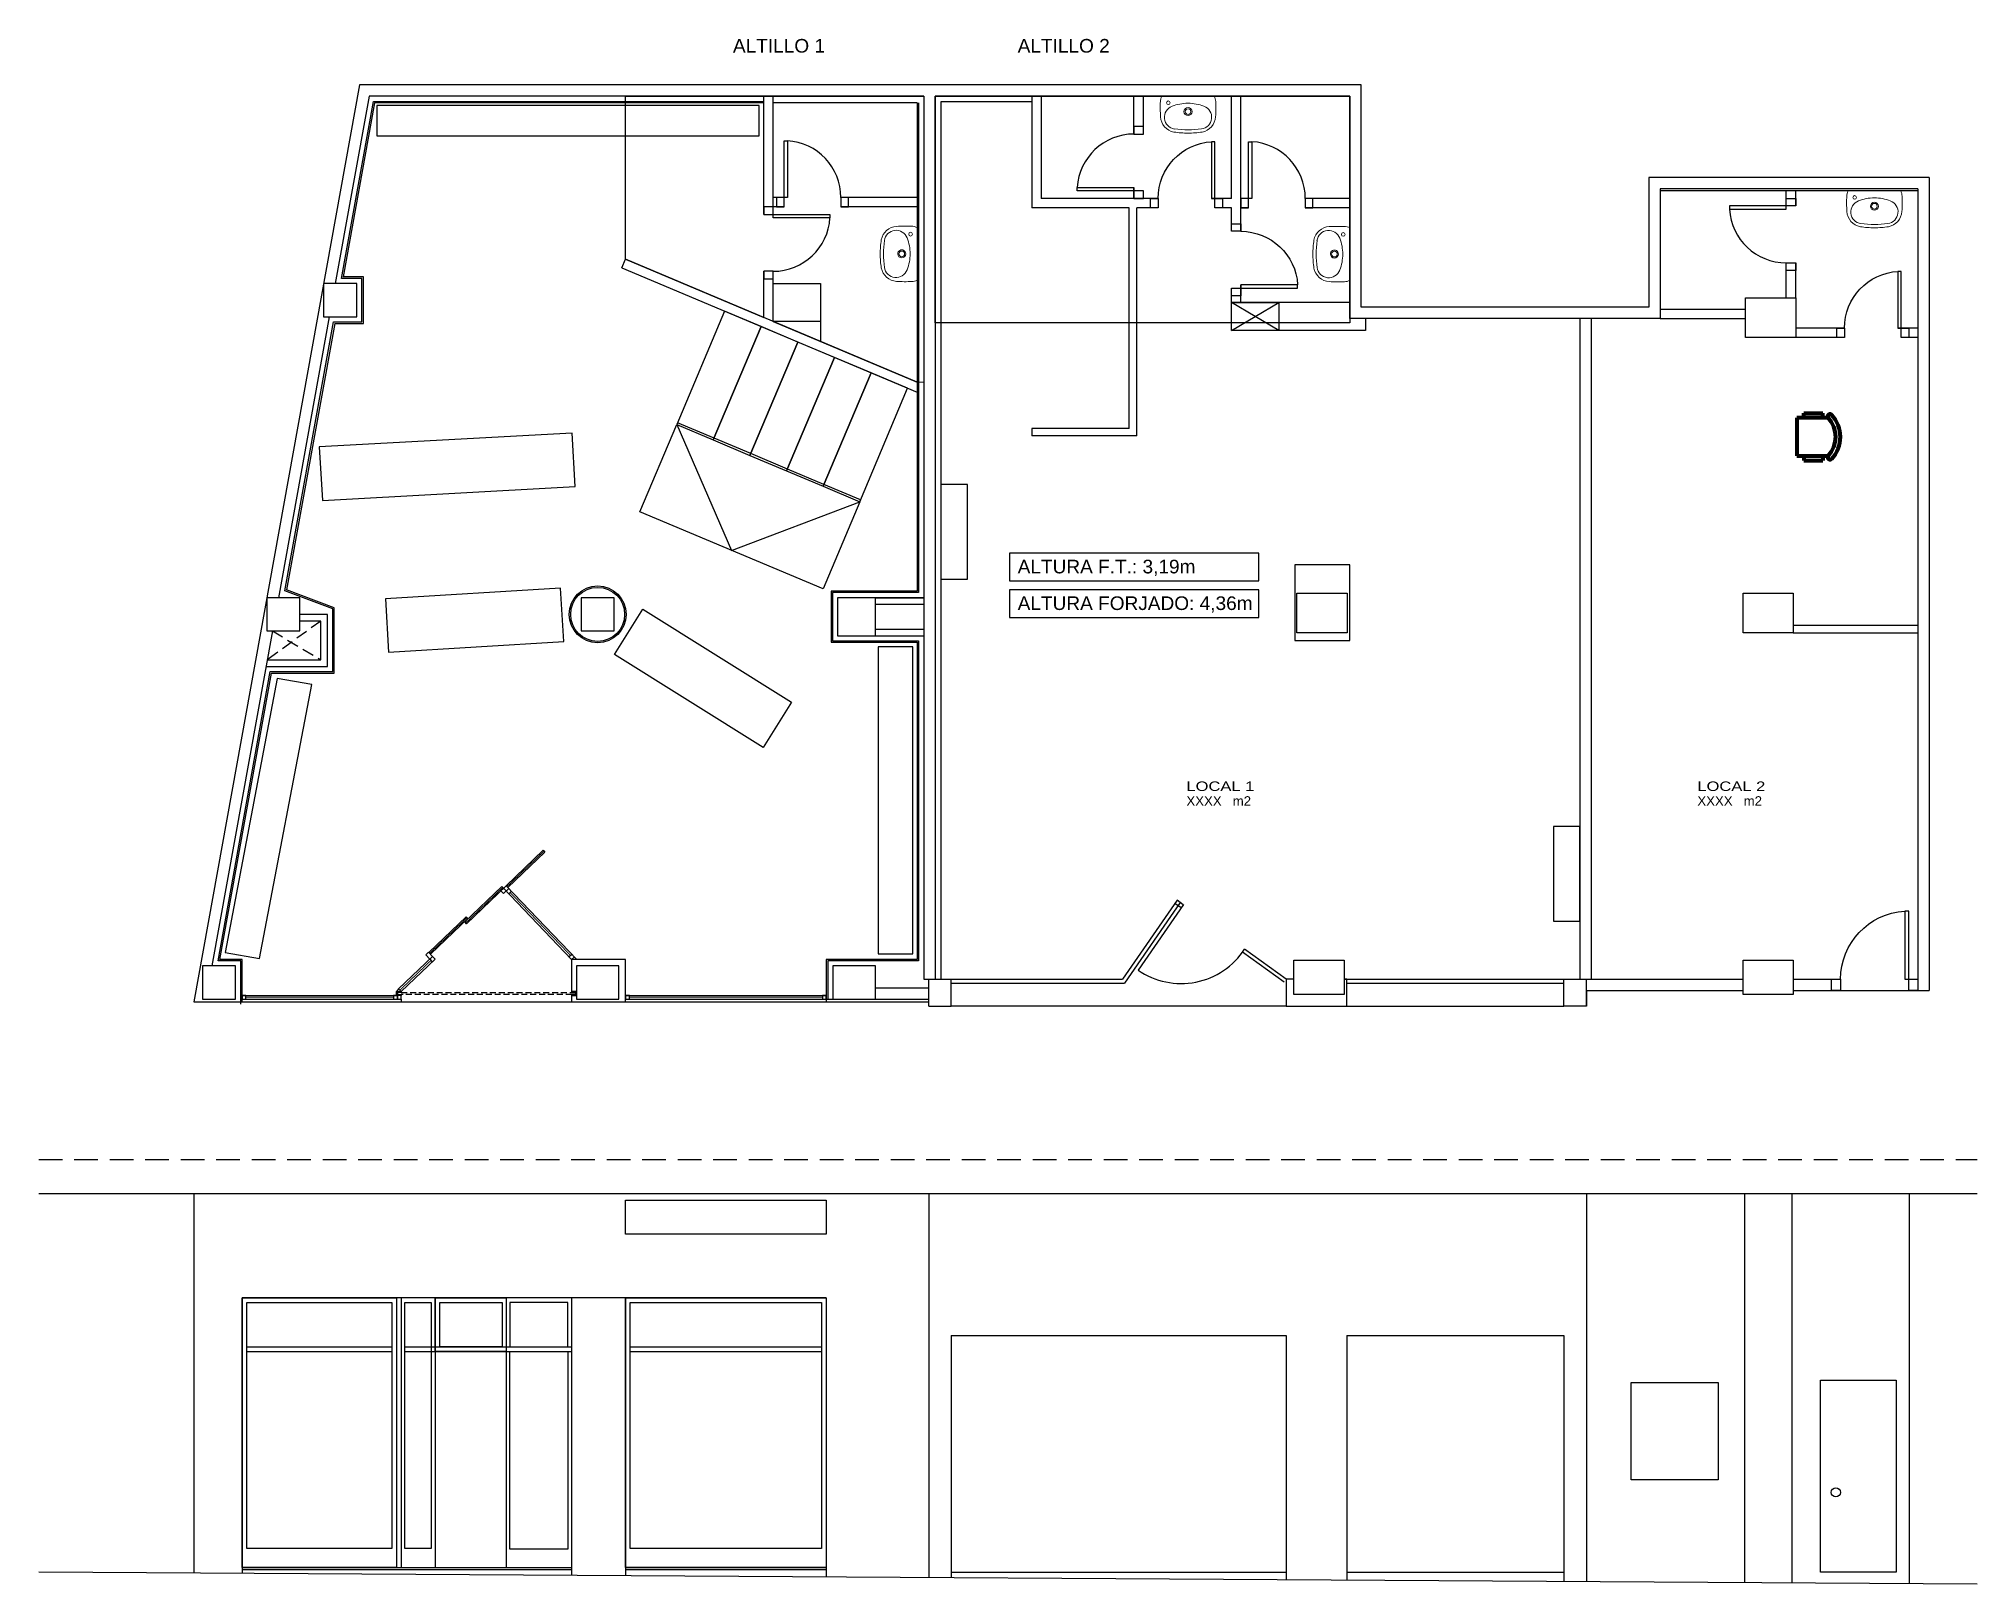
# Model space of a CAD drawing. Extents: x -62916 to 126930, y -44595 to 9525.
# Drawn here: x -62916 to -42440, y -6804 to 9525 of the extents above; entities that cross this region are included whole.
import ezdxf

# ---------------------------------------------------------------- set-up
doc = ezdxf.new("R2010")
doc.units = 0
doc.header["$LTSCALE"] = 1000
doc.header["$MEASUREMENT"] = 0
for name, pattern in [('DASHED2', [0.375, 0.25, -0.125]), ('HIDDEN', [0.375, 0.25, -0.125]), ('HIDDEN2', [0.1875, 0.125, -0.0625])]:
    doc.linetypes.add(name, pattern=pattern)
for name, color, linetype in [('ALZADO', 7, 'CONTINUOUS'), ('AREA', 1, 'CONTINUOUS'), ('CARPINTERIA', 4, 'CONTINUOUS'), ('CARPINTERIAS', 4, 'CONTINUOUS'), ('ELECTRICIDAD', 3, 'CONTINUOUS'), ('INS-AIRE ACON', 3, 'CONTINUOUS'), ('MUEBLES', 7, 'CONTINUOUS'), ('MURO', 2, 'CONTINUOUS')]:
    doc.layers.add(name, color=color, linetype=linetype)
doc.layers.add('CONCEP 2D', color=7, linetype='CONTINUOUS', lineweight=15)
doc.layers.add('dwgautocad.com', color=7, linetype='CONTINUOUS', lineweight=100)
doc.styles.add('STYLE1', font='Arial.ttf', dxfattribs={"width": 0.75})

msp = doc.modelspace()

# ---------------------------------------------------------------- texts
at = {"layer": 'AREA', "color": 3, "style": 'STYLE1', "width": 1.25}
for s, p in [('LOCAL 1', (-50793.2, 1577.5)), ('LOCAL 2', (-45396.1, 1577.5))]:
    msp.add_text(s, height=100, dxfattribs=at).set_placement(p)
at = {"layer": 'AREA', "color": 3, "style": 'STYLE1'}
for p in [(-50793.2, 1421.7), (-45396.1, 1421.7)]:
    msp.add_text('XXXX   m2', height=100, dxfattribs=at).set_placement(p)
at = {"layer": 'ELECTRICIDAD', "color": 3, "ltscale": 0.01, "style": 'STYLE1'}
for s, p in [('ALTILLO 1', (-55583.1, 9378.7)), ('ALTILLO 2', (-52575.4, 9378.7)), ('ALTURA F.T.: 3,19m', (-52575.4, 3876.2)), ('ALTURA FORJADO: 4,36m', (-52575.4, 3489.4))]:
    msp.add_text(s, height=144, dxfattribs=at).set_placement(p)

# ---------------------------------------------------------------- blocks, each defined once
blk = doc.blocks.new('A$C60900593')
at = {"layer": 'CONCEP 2D'}
blk.add_line((0.016, 0), (0.571, 0), dxfattribs=at)
for centre, radius in [((0.294, 0.163), 0.0299), ((0.502, 0.07), 0.0195)]:
    blk.add_circle(centre, radius, dxfattribs=at)
for centre, radius, start, end in [((1.651, 0.121), 1.651, 176.6268, 182.2849), ((0.177, 0.208), 0.174, 100.2684, 176.6268), ((0.169, 0.223), 0.125, 98.088, 249.5572), ((0.293, -0.65), 1.04, 89.9808, 98.1684), ((0.293, -0.65), 1.006, 89.9808, 98.1684), ((0.294, 0.163), 0.0423, 89.9808, 269.9808), ((0.293, -0.65), 1.04, 81.7933, 89.9808), ((0.293, -0.65), 1.006, 81.7933, 89.9808), ((0.294, 0.163), 0.0423, 269.9808, 89.9808), ((0.418, 0.223), 0.125, 290.4045, 81.8737), ((0.411, 0.208), 0.174, 3.3349, 79.6932), ((-1.064, 0.122), 1.651, 357.6768, 3.3349), ((0.131, 0.061), 0.13, 182.2849, 207.691), ((0.294, 0.556), 0.481, 249.5572, 269.9808), ((0.294, 0.556), 0.481, 269.9808, 290.4045), ((0.456, 0.06), 0.13, 332.2706, 359.9808)]:
    blk.add_arc(centre, radius, start, end, dxfattribs=at)
blk = doc.blocks.new('A$C81929937')
at = {"layer": 'CARPINTERIA', "ltscale": 0.5}
for points in [[(0.599, 0.76), (0.599, 0.68), (0.699, 0.68), (0.699, 0.76), (0.599, 0.76)], [(0.599, 0.08), (0.599, 0), (0.699, 0), (0.699, 0.08), (0.599, 0.08)]]:
    blk.add_lwpolyline(points, dxfattribs=at)
blk.add_lwpolyline([(0.599, 0.08), (0, 0.08), (0, 0.115), (0.599, 0.115)], close=True, dxfattribs=at)
at = {"layer": 'CARPINTERIAS', "ltscale": 0.5}
blk.add_arc((0.599, 0.08), 0.6, 90, 176.6558, dxfattribs=at)
blk = doc.blocks.new('A$Ca76048bc')
at = {"layer": 'CARPINTERIA', "color": 5, "linetype": 'HIDDEN', "ltscale": 0.5}
blk.add_lwpolyline([(0, 1.3), (0, 2.3), (2.1, 2.3), (2.1, 1.3), (1.05, 2.3), (0, 1.3)], dxfattribs=at)
at = {"layer": 'CARPINTERIA', "ltscale": 0.5}
for points in [[(0, 1.3), (0, 0), (0.42, 0), (0.42, 1.3), (0, 1.3), (0, 1.28), (0.42, 1.28)], [(0.42, 1.3), (0.42, 0), (0.84, 0), (0.84, 1.3), (0.42, 1.3), (0.42, 1.28), (0.84, 1.28)], [(0.84, 1.3), (0.84, 0), (1.26, 0), (1.26, 1.3), (0.84, 1.3), (0.84, 1.28), (1.26, 1.28)], [(1.26, 1.3), (1.26, 0), (1.68, 0), (1.68, 1.3), (1.26, 1.3), (1.26, 1.28), (1.68, 1.28)], [(1.68, 1.3), (1.68, 0), (2.1, 0), (2.1, 1.3), (1.68, 1.3), (1.68, 1.28), (2.1, 1.28)]]:
    blk.add_lwpolyline(points, dxfattribs=at)
blk = doc.blocks.new('silla planta')
at = {"layer": 'dwgautocad.com'}
for p, q in [((0.483, -1.157), (0.483, -0.957)), ((0.533, -0.957), (0.483, -0.957)), ((0.533, -0.9), (0.533, -1.231)), ((0.933, -1.231), (0.933, -0.9)), ((0.933, -0.957), (0.983, -0.957)), ((0.983, -1.157), (0.983, -0.957)), ((0.533, -1.157), (0.483, -1.157)), ((0.933, -1.157), (0.983, -1.157)), ((0.533, -1.231), (0.933, -1.231))]:
    blk.add_line(p, q, dxfattribs=at)
for centre, radius, start, end in [((0.733, -1.11), 0.34, 46.4394, 133.5606), ((0.517, -0.88), 0.0251, 138.3417, 308.7795), ((0.733, -1.11), 0.29, 46.4394, 133.5606), ((0.948, -0.88), 0.0251, 231.2205, 41.6583)]:
    blk.add_arc(centre, radius, start, end, dxfattribs=at)

# ---------------------------------------------------------------- linework, layer by layer
at = {"layer": 'ALZADO', "ltscale": 0.5}
for p, q in [((-59087, -621.9), (-59087, -651.9)), ((-62915.7, -2677), (-42439.6, -2677)), ((-61278.7, -2677), (-61278.7, -6687.6)), ((-53513, -2677), (-53513, -6735.6)), ((-46568, -2677), (-46568, -6778.5)), ((-44898, -2677), (-44898, -6788.8)), ((-44398, -2677), (-44398, -6791.9)), ((-43158, -2677), (-43158, -6799.6)), ((-60767, -3777), (-60767, -6690.7)), ((-54597, -3777), (-60767, -3777)), ((-59137, -3777), (-59137, -6627)), ((-59087, -3777), (-59087, -6627)), ((-58729.8, -3777), (-58729.8, -6627)), ((-57287, -3777), (-57287, -6712.2)), ((-56717, -3777), (-56717, -6715.8)), ((-54597, -3777), (-54597, -6728.9)), ((-60717, -4294.6), (-59187, -4294.6)), ((-59047.2, -4294.6), (-57287, -4294.6)), ((-56667, -4294.6), (-54647, -4294.6)), ((-53278, -4177), (-53278, -6737)), ((-53278, -4177), (-49738, -4177)), ((-49738, -4177), (-49738, -6758.9)), ((-49098, -4177), (-49098, -6762.9)), ((-49098, -4177), (-46808, -4177)), ((-46808, -4177), (-46808, -6777)), ((-60717, -4344.6), (-59187, -4344.6)), ((-59047.2, -4344.6), (-57287, -4344.6)), ((-57978.9, -4344.6), (-57978.9, -6627)), ((-56667, -4344.6), (-54647, -4344.6)), ((-60767, -6627), (-57287, -6627)), ((-60767, -6647), (-57287, -6647)), ((-56717, -6627), (-54597, -6627)), ((-56717, -6647), (-54597, -6647)), ((-53278, -6677), (-49738, -6677)), ((-49098, -6677), (-46808, -6677))]:
    msp.add_line(p, q, dxfattribs=at)
at = {"layer": 'ALZADO', "color": 5, "linetype": 'HIDDEN'}
msp.add_line((-62915.7, -2317), (-42439.6, -2317), dxfattribs=at)
at = {"layer": 'ALZADO', "ltscale": 0.5}
for points in [[(-56717, -2746.4), (-54597, -2746.4), (-54597, -3104.6), (-56717, -3104.6)], [(-60767, -3777), (-59137, -3777), (-59137, -6627), (-60767, -6627)], [(-60717, -3827), (-59187, -3827), (-59187, -6427), (-60717, -6427)], [(-59047.2, -3827), (-58769.8, -3827), (-58769.8, -6427), (-59047.2, -6427)], [(-58729.8, -3777), (-57978.9, -3777), (-57978.9, -4344.6), (-58729.8, -4344.6)], [(-58679.8, -3827), (-58021.9, -3827), (-58021.9, -4294.6), (-58679.8, -4294.6)], [(-57326.9, -3827), (-57938.2, -3827), (-57938.2, -4294.6), (-57326.9, -4294.6)], [(-56717, -3777), (-54597, -3777), (-54597, -6627), (-56717, -6627)], [(-56667, -3827), (-54647, -3827), (-54647, -6427), (-56667, -6427)], [(-57326.9, -6434.1), (-57938.2, -6434.1), (-57938.2, -4344.6), (-57326.9, -4344.6)], [(-46095.8, -4673.1), (-45175.8, -4673.1), (-45175.8, -5701.1), (-46095.8, -5701.1)]]:
    msp.add_lwpolyline(points, close=True, dxfattribs=at)
msp.add_lwpolyline([(-43294.8, -6677), (-44094.8, -6677), (-44094.8, -4647), (-43294.8, -4647), (-43294.8, -6677)], dxfattribs=at)
msp.add_circle((-43933.6, -5833.6), 48.3, dxfattribs=at)
at = {"layer": 'CARPINTERIA', "ltscale": 0.5}
for p, q in [((-58396.4, 175.3), (-57977.7, 576.7)), ((-58035.5, 521.3), (-58007.8, 492.4)), ((-58023.9, 567), (-58006.6, 549)), ((-58007.8, 492.4), (-57950, 547.8)), ((-58006.6, 549), (-57287, -201.9)), ((-57977.7, 576.7), (-57231.6, -201.9)), ((-57951.2, 491.2), (-57922.4, 518.9)), ((-58413.7, 193.4), (-58396.4, 175.3)), ((-59114.7, -513), (-58757.4, -170.6)), ((-59087, -541.9), (-58729.8, -199.5)), ((-58786.3, -198.3), (-58758.6, -227.2)), ((-58757.4, -170.6), (-58729.8, -199.5)), ((-57314.7, -173), (-57285.8, -145.3)), ((-57287, -201.9), (-57258.1, -174.2)), ((-60767, -581.9), (-59127, -581.9)), ((-59114.7, -513), (-59137, -541.9)), ((-59087, -541.9), (-59114.7, -513)), ((-56717, -581.9), (-54597, -581.9)), ((-60767, -621.9), (-59127, -621.9)), ((-60767, -651.9), (-57287, -651.9)), ((-56717, -621.9), (-54597, -621.9)), ((-56717, -651.9), (-54597, -651.9))]:
    msp.add_line(p, q, dxfattribs=at)
at = {"layer": 'CARPINTERIA', "color": 5, "linetype": 'HIDDEN2', "ltscale": 0.5}
for p, q in [((-59087, -551.9), (-57287, -551.9)), ((-57287, -571.9), (-59087, -571.9))]:
    msp.add_line(p, q, dxfattribs=at)
at = {"layer": 'CARPINTERIA', "ltscale": 0.5}
for points in [[(-44457, 7758.1), (-44457, 7838.1), (-44357, 7838.1), (-44357, 7758.1), (-44457, 7758.1)], [(-44457, 7078.1), (-44457, 7158.1), (-44357, 7158.1), (-44357, 7078.1), (-44457, 7078.1)], [(-57977.7, 576.7), (-57587.8, 950.3), (-57570.5, 932.3), (-57960.4, 558.6), (-57977.7, 576.7)], [(-58413.7, 193.4), (-58023.9, 567)], [(-58413.7, 193.4), (-58023.9, 567), (-58006.6, 549), (-58396.4, 175.3), (-58413.7, 193.4)], [(-58396.4, 175.3), (-58006.6, 549)], [(-58791.5, -126.8), (-58401.6, 246.9), (-58384.3, 228.8), (-58774.2, -144.8), (-58791.5, -126.8)], [(-59087, -581.9), (-59137, -581.9), (-59137, -541.9), (-59087, -541.9), (-59087, -551.9), (-59127, -551.9), (-59127, -571.9), (-59087, -571.9), (-59087, -581.9)], [(-57287, -581.9), (-57237, -581.9), (-57237, -541.9), (-57287, -541.9), (-57287, -551.9), (-57247, -551.9), (-57247, -571.9), (-57287, -571.9), (-57287, -581.9)]]:
    msp.add_lwpolyline(points, dxfattribs=at)
for points in [[(-44457, 7758.1), (-45056, 7758.1), (-45056, 7723.1), (-44457, 7723.1)], [(-58786.3, -198.3), (-58757.4, -170.6), (-58798.9, -127.3), (-58827.8, -155)], [(-60767, -621.9), (-60727, -621.9), (-60727, -581.9), (-60767, -581.9)], [(-59167, -621.9), (-59127, -621.9), (-59127, -581.9), (-59167, -581.9)], [(-59127, -621.9), (-59087, -621.9), (-59087, -581.9), (-59127, -581.9)], [(-56717, -621.9), (-56677, -621.9), (-56677, -581.9), (-56717, -581.9)], [(-54637, -621.9), (-54597, -621.9), (-54597, -581.9), (-54637, -581.9)]]:
    msp.add_lwpolyline(points, close=True, dxfattribs=at)
at = {"layer": 'CARPINTERIA', "color": 71, "ltscale": 0.5, "const_width": 10}
for points in [[(-57969.1, 567.6), (-57579.2, 941.3)], [(-58405.1, 184.4), (-58015.2, 558)], [(-57300.2, -159.1), (-57936.8, 505.1)], [(-58782.9, -135.8), (-58393, 237.8)], [(-58772.5, -212.7), (-59100.8, -527.4)], [(-60727, -601.9), (-59167, -601.9)], [(-56677, -601.9), (-54637, -601.9)]]:
    msp.add_lwpolyline(points, dxfattribs=at)
at = {"layer": 'CARPINTERIAS', "ltscale": 0.5}
for p, q in [((-50890.8, 422.4), (-51467.5, -411.9)), ((-50826, 375.5), (-50890.8, 422.4)), ((-50857.9, 399.6), (-51446.5, -451.9)), ((-50825, 376.9), (-51303.6, -315.5)), ((-50848.8, 342.6), (-50914.3, 390)), ((-49761.4, -444.3), (-50200.7, -126.4)), ((-49738, -411.9), (-50178, -93.4)), ((-53278, -411.9), (-51467.5, -411.9)), ((-53278, -451.9), (-51446.5, -451.9)), ((-49127, -411.9), (-46808, -411.9)), ((-49098, -451.9), (-46808, -451.9)), ((-49738, -696.9), (-53278, -696.9)), ((-49098, -696.9), (-46808, -696.9))]:
    msp.add_line(p, q, dxfattribs=at)
for centre, radius, start, end in [((-44457, 7758.1), 600, 183.34415, 270), ((-50848.8, 342.6), 800, 235.3477, 326.97524)]:
    msp.add_arc(centre, radius, start, end, dxfattribs=at)
at = {"layer": 'ELECTRICIDAD', "color": 3, "ltscale": 0.01}
for points in [[(-52661.6, 3796.4), (-50029.5, 3796.4), (-50029.5, 4089.2), (-52661.6, 4089.2)], [(-52661.6, 3409.6), (-50029.5, 3409.6), (-50029.5, 3702.4), (-52661.6, 3702.4)]]:
    msp.add_lwpolyline(points, close=True, dxfattribs=at)
at = {"layer": 'INS-AIRE ACON', "ltscale": 0.5}
for points in [[(-53387, 4813.7), (-53387, 3813.7), (-53107, 3813.7), (-53107, 4813.7), (-53387, 4813.7)], [(-46917, 1201), (-46917, 201), (-46637, 201), (-46637, 1201), (-46917, 1201)]]:
    msp.add_lwpolyline(points, dxfattribs=at)
at = {"layer": 'MUEBLES', "ltscale": 0.5}
for points in [[(-55307.2, 8821.2), (-59345, 8821.2), (-59345, 8499.3), (-55307.2, 8499.3)], [(-59920, 4648), (-57248.2, 4794.9), (-57283, 5359.1), (-59954.7, 5212.2)], [(-59219.8, 3044.1), (-57371.1, 3156.2), (-57405.8, 3720.4), (-59254.5, 3608.3)], [(-55264.5, 2036), (-56834, 3019.3), (-56533.5, 3498.1), (-54964, 2514.8)], [(-53681.2, 3099.4), (-54050.1, 3099.4), (-54050.1, -144.6), (-53681.2, -144.6)], [(-60032.4, 2701.4), (-60395.9, 2764.6), (-60947.3, -130), (-60583.8, -193.2)]]:
    msp.add_lwpolyline(points, close=True, dxfattribs=at)
at = {"layer": 'MURO', "ltscale": 0.5}
for p, q in [((-59527.5, 9038.1), (-61278.7, -651.9)), ((-53567, 9038.1), (-59527.5, 9038.1)), ((-59427.2, 8918.1), (-59785, 6938.1)), ((-59368.7, 8848.1), (-59701.3, 7008.1)), ((-53567, 8918.1), (-59427.2, 8918.1)), ((-55257, 8848.1), (-59368.7, 8848.1)), ((-55257, 7668.1), (-55257, 8918.1)), ((-55157, 7633.1), (-55157, 8918.1)), ((-53637, 8848.1), (-55157, 8848.1)), ((-53637, 8848.1), (-53637, 3688.1)), ((-53567, 8918.1), (-53567, -411.9)), ((-53447, 8918.1), (-53447, -411.9)), ((-53387, 8858.1), (-53387, -411.9)), ((-52427, 8858.1), (-53387, 8858.1)), ((-52427, 8918.1), (-52427, 7738.1)), ((-52327, 8918.1), (-52327, 7838.1)), ((-51347, 8518.1), (-51347, 8918.1)), ((-51247, 8518.1), (-51247, 8918.1)), ((-50317, 7838.1), (-50317, 8918.1)), ((-42947, 8058.1), (-45907, 8058.1)), ((-42947, 8058.1), (-42947, -531.9)), ((-55008.1, 7848.1), (-55157, 7848.1)), ((-53637, 7848.1), (-54443.1, 7848.1)), ((-51092.3, 7838.1), (-52327, 7838.1)), ((-51347, 7838.1), (-51347, 7953.1)), ((-51247, 7838.1), (-51247, 7918.1)), ((-50317, 7838.1), (-50527.3, 7838.1)), ((-50102, 7838.1), (-50217, 7838.1)), ((-49067, 7838.1), (-49537, 7838.1)), ((-43067, 7938.1), (-45787, 7938.1)), ((-43067, 7918.1), (-45787, 7918.1)), ((-44457, 7723.1), (-44457, 7918.1)), ((-44357, 7758.1), (-44357, 7918.1)), ((-43067, 7938.1), (-43067, -411.9)), ((-55043.1, 7748.1), (-55157, 7748.1)), ((-53637, 7748.1), (-54443.1, 7748.1)), ((-51397, 7738.1), (-52427, 7738.1)), ((-51397, 5408.1), (-51397, 7738.1)), ((-51092.3, 7738.1), (-51317, 7738.1)), ((-51317, 5328.1), (-51317, 7738.1)), ((-50317, 7738.1), (-50492.3, 7738.1)), ((-50317, 7490.3), (-50317, 7738.1)), ((-50137, 7738.1), (-50217, 7738.1)), ((-49067, 7738.1), (-49537, 7738.1)), ((-56757, 7103.3), (-56718.2, 7195.5)), ((-56718.2, 7195.5), (-55257, 6580.2)), ((-56757, 7103.3), (-53637, 5789.6)), ((-55257, 6580.2), (-55257, 7068.1)), ((-55157, 6538.1), (-55157, 7068.1)), ((-44457, 6788.1), (-44457, 7158.1)), ((-44357, 6788.1), (-44357, 7158.1)), ((-50317, 6443.1), (-50317, 6890.3)), ((-59848.3, 6588.1), (-60385, 3618.1)), ((-49067, 6738.1), (-50317, 6738.1)), ((-49067, 6568.1), (-49067, 6522)), ((-48902, 6568.1), (-48902, 6443.1)), ((-46637, 6568.1), (-46637, -411.9)), ((-46517, 6568.1), (-46517, -411.9)), ((-45787, 6668.1), (-44887, 6668.1)), ((-45787, 6568.1), (-44887, 6568.1)), ((-44887, 6368.1), (-44887, 6568.1)), ((-59789.8, 6518.1), (-60298.6, 3702.6)), ((-55157, 6538.1), (-53637, 5898.1)), ((-48902, 6443.1), (-50317, 6443.1)), ((-49067, 6522), (-49817, 6522)), ((-43842.3, 6368.1), (-44887, 6368.1)), ((-43842.3, 6468.1), (-44357, 6468.1)), ((-43067, 6468.1), (-43277.3, 6468.1)), ((-43067, 6368.1), (-43242.3, 6368.1)), ((-52427, 5408.1), (-52427, 5328.1)), ((-51397, 5408.1), (-52427, 5408.1)), ((-51317, 5328.1), (-52427, 5328.1)), ((-54077, 3618.1), (-53567, 3618.1)), ((-44383, 3328.1), (-43067, 3328.1)), ((-60448.3, 3268.1), (-61088, -271.9)), ((-54077, 3218.1), (-53567, 3218.1)), ((-44383, 3248.1), (-43067, 3248.1)), ((-54597, -561.9), (-54597, -621.9)), ((-54077, -501.9), (-53513, -501.9)), ((-53567, -411.9), (-53278, -411.9)), ((-53513, -696.9), (-53513, -411.9)), ((-53278, -696.9), (-53278, -411.9)), ((-46808, -411.9), (-44913, -411.9)), ((-46568, -696.9), (-46568, -411.9)), ((-46568, -531.9), (-44913, -531.9)), ((-44383, -411.9), (-43883, -411.9)), ((-44383, -531.9), (-42947, -531.9)), ((-43205, -411.9), (-43067, -411.9)), ((-54597, -621.9), (-53513, -621.9)), ((-54597, -621.9), (-54597, -651.9)), ((-54597, -651.9), (-53513, -651.9)), ((-53513, -696.9), (-53278, -696.9)), ((-42439.6, -6804), (-62915.7, -6677.4))]:
    msp.add_line(p, q, dxfattribs=at)
at = {"layer": 'MURO', "color": 5, "linetype": 'DASHED2', "ltscale": 0.5}
for p, q in [((-59936.1, 3373.1), (-60503.4, 2963.1)), ((-60448.3, 3268.1), (-59936.1, 2963.1))]:
    msp.add_line(p, q, dxfattribs=at)
at = {"layer": 'MURO', "ltscale": 0.5}
for points in [[(-45907, 8058.1), (-45907, 6688.1), (-48947, 6688.1), (-48947, 9038.1), (-53567, 9038.1)], [(-45787, 7938.1), (-45787, 6568.1), (-49067, 6568.1), (-49067, 8918.1), (-53447, 8918.1)], [(-50217, 7490.3), (-50217, 8918.1)], [(-59789.8, 6518.1), (-59487, 6518.1), (-59487, 7008.1), (-59701.3, 7008.1)], [(-55157, 6938.1), (-54657, 6938.1), (-54657, 6327.6)], [(-50217, 6738.1), (-50217, 6925.3)], [(-50317, 6443.1), (-50317, 6738.1), (-49817, 6738.1), (-49817, 6443.1), (-50317, 6443.1), (-49817, 6738.1), (-49817, 6443.1), (-50317, 6738.1)], [(-61004.3, -201.9), (-60457.6, 2823.1), (-59796.1, 2823.1), (-59796.1, 3513.1), (-60298.6, 3702.6)], [(-53637, 3688.1), (-54547, 3688.1), (-54547, 3148.1), (-53637, 3148.1)], [(-53567, 3618.1), (-54477, 3618.1), (-54477, 3218.1), (-53567, 3218.1)], [(-53567, 3548.1), (-54077, 3548.1)], [(-60516.1, 2893.1), (-59866.1, 2893.1), (-59866.1, 3443.1), (-60157, 3443.1)], [(-60503.4, 2963.1), (-59936.1, 2963.1), (-59936.1, 3373.1), (-60157, 3373.1)], [(-54077, 3288.1), (-53567, 3288.1)], [(-53637, 3148.1), (-53637, -201.9), (-54597, -201.9), (-54597, -561.9)], [(-61278.7, -651.9), (-60767, -651.9), (-60767, -201.9), (-61004.3, -201.9)], [(-57287, -571.9), (-57287, -651.9), (-56717, -651.9), (-56717, -201.9), (-57287, -201.9), (-57287, -551.9)], [(-49657, -411.9), (-49738, -411.9), (-49738, -696.9), (-49098, -696.9), (-49098, -411.9), (-49127, -411.9)], [(-46568, -531.9), (-46568, -696.9), (-46808, -696.9), (-46808, -411.9)]]:
    msp.add_lwpolyline(points, dxfattribs=at)
at = {"layer": 'MURO', "color": 5, "ltscale": 0.5}
for points in [[(-61022.2, -216.9), (-60470.1, 2838.1), (-59811.1, 2838.1), (-59811.1, 3502.8), (-60315.6, 3693), (-59802.3, 6533.1), (-59502, 6533.1), (-59502, 6993.1), (-59719.2, 6993.1), (-59381.3, 8863.1), (-55257, 8863.1)], [(-53622, 8848.1), (-53622, 3673.1), (-54532, 3673.1), (-54532, 3163.1), (-53622, 3163.1), (-53622, -216.9), (-54582, -216.9), (-54582, -621.9)], [(-60782, -676.9), (-60782, -216.9), (-61022.2, -216.9)]]:
    msp.add_lwpolyline(points, dxfattribs=at)
at = {"layer": 'MURO', "ltscale": 0.5}
for points in [[(-56718.2, 7195.5), (-56718.2, 8918.1), (-53567, 8918.1), (-53567, 5893.5), (-53637, 5898.1)], [(-59557, 6938.1), (-59907, 6938.1), (-59907, 6588.1), (-59557, 6588.1)], [(-55157, 6938.1), (-54657, 6938.1), (-54657, 6538.1), (-55157, 6538.1)], [(-44887, 6788.1), (-44357, 6788.1), (-44357, 6368.1), (-44887, 6368.1)], [(-49647, 3968.1), (-49647, 3168.1), (-49067, 3168.1), (-49067, 3968.1)], [(-60157, 3618.1), (-60507, 3618.1), (-60507, 3268.1), (-60157, 3268.1)], [(-56837, 3618.1), (-57187, 3618.1), (-57187, 3268.1), (-56837, 3268.1)], [(-54077, 3618.1), (-54477, 3618.1), (-54477, 3218.1), (-54077, 3218.1)], [(-49626.6, 3668.1), (-49096.6, 3668.1), (-49096.6, 3248.1), (-49626.6, 3248.1)], [(-44913, 3668.1), (-44383, 3668.1), (-44383, 3248.1), (-44913, 3248.1)], [(-60837, -271.9), (-61187, -271.9), (-61187, -621.9), (-60837, -621.9)], [(-56787, -271.9), (-57237, -271.9), (-57237, -621.9), (-56787, -621.9)], [(-54077, -271.9), (-54527, -271.9), (-54527, -621.9), (-54077, -621.9)], [(-49657, -211.9), (-49127, -211.9), (-49127, -571.9), (-49657, -571.9)], [(-44913, -211.9), (-44383, -211.9), (-44383, -571.9), (-44913, -571.9)]]:
    msp.add_lwpolyline(points, close=True, dxfattribs=at)
at = {"layer": 'MURO', "color": 7, "ltscale": 0.5, "true_color": 0xfbfdfd}
msp.add_lwpolyline([(-53447, 8918.1), (-49067, 8918.1), (-49067, 6522), (-53447, 6522)], close=True, dxfattribs=at)
at = {"layer": 'MURO', "ltscale": 0.5}
msp.add_circle((-57012, 3443.1), 300, dxfattribs=at)
at = {"layer": 'MURO', "color": 5, "ltscale": 0.5}
msp.add_circle((-57012, 3443.1), 285, dxfattribs=at)

# ---------------------------------------------------------------- block references
at = {"layer": 'CARPINTERIA', "ltscale": 0.5, "xscale": 1000, "yscale": 1000, "zscale": 1000, "rotation": 157.1663458219869}
msp.add_blockref('A$Ca76048bc', (-53737.5, 5832), dxfattribs=at)
at = {"layer": 'CARPINTERIAS', "ltscale": 0.5}
for p, xscale, yscale, zscale, rotation in [((-55123.1, 8447.1), 1000, 1000, 1000, 270), ((-50412.3, 8437.1), -1000, 1000, 1000, 90), ((-50217, 8437.1), 1000, 1000, 1000, 270), ((-54558, 7748.1), 1000, 1000, 1000, 180), ((-43162.3, 7067.1), -1000, 1000, 1000, 90), ((-43067, 306.9), -1200.000000016371, 1200.000000016371, 1200.000000016371, 90)]:
    msp.add_blockref('A$C81929937', p, dxfattribs=dict(at, xscale=xscale, yscale=yscale, zscale=zscale, rotation=rotation))
at = {"layer": 'CARPINTERIAS', "ltscale": 0.5, "yscale": 1000, "zscale": 1000}
for p, xscale in [((-51946, 7838.1), 1000), ((-49618, 6810.3), -1000)]:
    msp.add_blockref('A$C81929937', p, dxfattribs=dict(at, xscale=xscale))
at = {"layer": 'CONCEP 2D', "ltscale": 0.5, "xscale": 1000, "yscale": 1000, "zscale": 1000}
for p, rotation in [((-50482.3, 8918.3), 180.0191725124047), ((-43232.3, 7918.3), 180.0191725124047), ((-53636.8, 6958.4), 90.0191725124047), ((-49066.8, 6956), 90.0191725124047)]:
    msp.add_blockref('A$C60900593', p, dxfattribs=dict(at, rotation=rotation))
at = {"layer": 'dwgautocad.com', "xscale": 1000, "yscale": 1000, "zscale": 1000, "rotation": 270}
msp.add_blockref('silla planta', (-43114.9, 6051.3), dxfattribs=at)

msp.set_redraw_order([(e.dxf.handle, doc.entitydb.next_handle()) for e in msp.query("TEXT MTEXT ATTDEF DIMENSION ARC_DIMENSION")])  # texts and dimensions are drawn at this point

doc.saveas('drawing.dxf')
